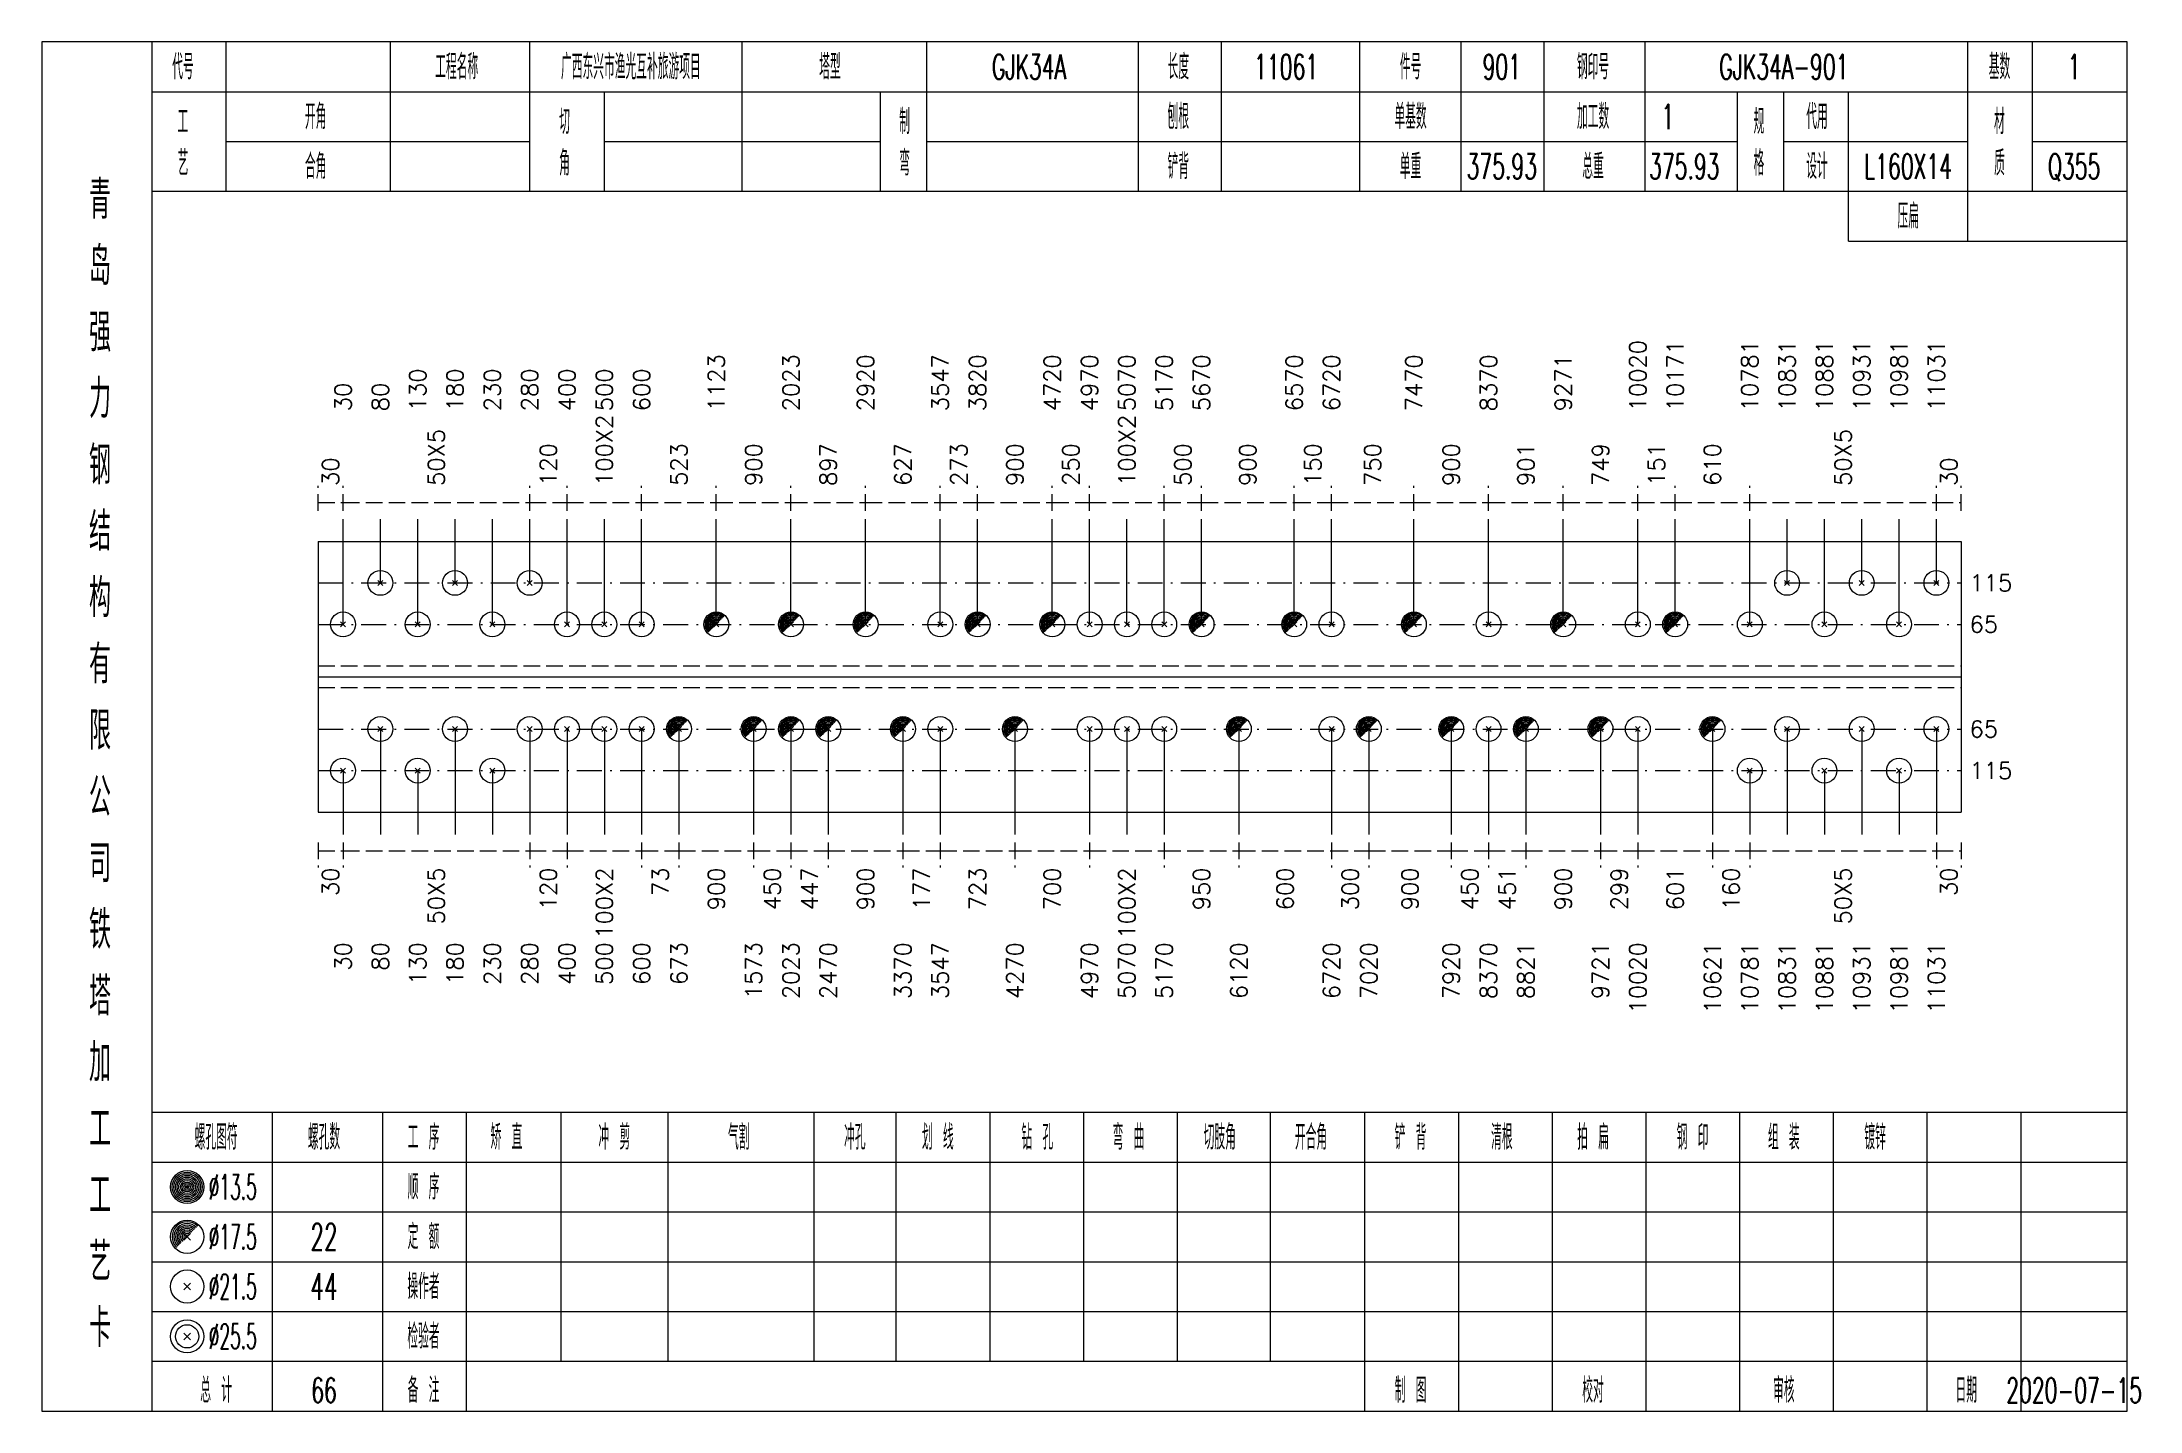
# Model space of a CAD drawing. Extents: x 0 to 2606, y -377 to 6479.
# Drawn here: x 261.4 to 514.3, y 2625 to 2790 of the extents above; entities that cross this region are included whole.
import ezdxf
from ezdxf.enums import TextEntityAlignment as Align

# ---------------------------------------------------------------- set-up
doc = ezdxf.new("R2010")
doc.units = 0
doc.header["$MEASUREMENT"] = 0
doc.linetypes.add('一点画线', pattern=[5.2, 3, -1, 0.2, -1])
doc.linetypes.add('虚线', pattern=[2.75, 2, -0.75])
doc.layers.get('0').update_dxf_attribs({"linetype": 'CONTINUOUS', "lineweight": 25})
doc.layers.add('1', color=7, linetype='CONTINUOUS', lineweight=25)
doc.layers.add('4', color=7, linetype='CONTINUOUS', lineweight=25)
doc.styles.get("Standard").update_dxf_attribs({"font": 'simplex.shx', "width": 0.7, "height": 3, "bigfont": 'gbhzfs.shx'})

msp = doc.modelspace()

# ---------------------------------------------------------------- texts
at = {"color": 7, "linetype": 'Continuous', "lineweight": 13}
for s, p in [('1123', (342.7, 2745.5)), ('2023', (351.7, 2745.5)), ('2920', (360.7, 2745.5)), ('3547', (369.7, 2745.5)), ('3820', (374.2, 2745.5)), ('4720', (383.2, 2745.5)), ('4970', (387.7, 2745.5)), ('5070', (392.2, 2745.5)), ('5170', (396.7, 2745.5)), ('5670', (401.2, 2745.5)), ('6570', (412.37, 2745.5)), ('6720', (416.87, 2745.5)), ('7470', (426.8, 2745.5)), ('8370', (435.8, 2745.5)), ('10020', (453.8, 2745.5)), ('10171', (458.3, 2745.5)), ('10781', (467.3, 2745.5)), ('10831', (471.8, 2745.5)), ('10881', (476.3, 2745.5)), ('10931', (480.8, 2745.5)), ('10981', (485.3, 2745.5)), ('11031', (489.8, 2745.5)), ('130', (306.7, 2745.5)), ('180', (311.2, 2745.5)), ('230', (315.7, 2745.5)), ('280', (320.2, 2745.5)), ('400', (324.7, 2745.5)), ('500', (329.2, 2745.5)), ('600', (333.7, 2745.5)), ('9271', (444.8, 2745.5)), ('30', (297.7, 2745.5)), ('80', (302.2, 2745.5))]:
    msp.add_text(s, height=2, rotation=90, dxfattribs=at).set_placement(p, align=Align.MIDDLE_LEFT)
at = {"color": 8, "linetype": 'Continuous', "lineweight": 9}
for s, p in [('100X2', (329.2, 2736.5)), ('100X2', (392.2, 2736.5)), ('50X5', (308.95, 2736.5)), ('50X5', (478.55, 2736.5)), ('30', (296.2, 2736.5)), ('120', (322.45, 2736.5)), ('523', (338.2, 2736.5)), ('900', (347.2, 2736.5)), ('897', (356.2, 2736.5)), ('627', (365.2, 2736.5)), ('273', (371.95, 2736.5)), ('900', (378.7, 2736.5)), ('250', (385.45, 2736.5)), ('500', (398.95, 2736.5)), ('900', (406.78, 2736.5)), ('150', (414.62, 2736.5)), ('750', (421.83, 2736.5)), ('900', (431.3, 2736.5)), ('901', (440.3, 2736.5)), ('749', (449.3, 2736.5)), ('151', (456.05, 2736.5)), ('610', (462.8, 2736.5)), ('30', (491.3, 2736.5))]:
    msp.add_text(s, height=2, rotation=90, dxfattribs=at).set_placement(p, align=Align.MIDDLE_LEFT)
at = {"color": 7, "linetype": 'Continuous', "lineweight": 13}
for s, p in [('115', (493.8, 2724.81)), ('65', (493.8, 2719.81)), ('65', (493.8, 2707.19)), ('115', (493.8, 2702.19))]:
    msp.add_text(s, height=2, dxfattribs=at).set_placement(p, align=Align.MIDDLE_LEFT)
at = {"color": 8, "linetype": 'Continuous', "lineweight": 9}
for s, p in [('30', (296.2, 2690.5)), ('50X5', (308.95, 2690.5)), ('120', (322.45, 2690.5)), ('100X2', (329.2, 2690.5)), ('73', (335.95, 2690.5)), ('900', (342.7, 2690.5)), ('450', (349.45, 2690.5)), ('447', (353.95, 2690.5)), ('900', (360.7, 2690.5)), ('177', (367.45, 2690.5)), ('723', (374.2, 2690.5)), ('700', (383.2, 2690.5)), ('100X2', (392.2, 2690.5)), ('950', (401.2, 2690.5)), ('600', (411.28, 2690.5)), ('300', (419.12, 2690.5)), ('900', (426.33, 2690.5)), ('450', (433.55, 2690.5)), ('451', (438.05, 2690.5)), ('900', (444.8, 2690.5)), ('299', (451.55, 2690.5)), ('601', (458.3, 2690.5)), ('160', (465.05, 2690.5)), ('50X5', (478.55, 2690.5)), ('30', (491.3, 2690.5))]:
    msp.add_text(s, height=2, rotation=90, dxfattribs=at).set_placement(p, align=Align.MIDDLE_RIGHT)
at = {"layer": '1', "color": 7, "linetype": 'Continuous', "lineweight": 13}
for s, p in [('30', (297.7, 2681.5)), ('80', (302.2, 2681.5)), ('130', (306.7, 2681.5)), ('180', (311.2, 2681.5)), ('230', (315.7, 2681.5)), ('280', (320.2, 2681.5)), ('400', (324.7, 2681.5)), ('500', (329.2, 2681.5)), ('600', (333.7, 2681.5)), ('673', (338.2, 2681.5)), ('1573', (347.2, 2681.5)), ('2023', (351.7, 2681.5)), ('2470', (356.2, 2681.5)), ('3370', (365.2, 2681.5)), ('3547', (369.7, 2681.5)), ('4270', (378.7, 2681.5)), ('4970', (387.7, 2681.5)), ('5070', (392.2, 2681.5)), ('5170', (396.7, 2681.5)), ('6120', (405.7, 2681.5)), ('6720', (416.87, 2681.5)), ('7020', (421.37, 2681.5)), ('7920', (431.3, 2681.5)), ('8370', (435.8, 2681.5)), ('10020', (453.8, 2681.5)), ('8821', (440.3, 2681.5)), ('9721', (449.3, 2681.5)), ('10621', (462.8, 2681.5)), ('10781', (467.3, 2681.5)), ('10831', (471.8, 2681.5)), ('10881', (476.3, 2681.5)), ('10931', (480.8, 2681.5)), ('10981', (485.3, 2681.5)), ('11031', (489.8, 2681.5))]:
    msp.add_text(s, height=2, rotation=90, dxfattribs=at).set_placement(p, align=Align.MIDDLE_RIGHT)
at = {"layer": '4', "color": 1, "linetype": 'Continuous', "lineweight": 13}
for s, height, width, p in [('代号', 3, 0.6, (278.4, 2787)), ('工程名称', 3, 0.6, (311.4, 2787)), ('广西东兴市渔光互补旅游项目', 3, 0.6, (332.4, 2787)), ('塔型', 3, 0.6, (356.4, 2787)), ('GJK34A', 3, 0.6, (380.4, 2787)), ('长度', 3, 0.6, (398.4, 2787)), ('11061', 3, 0.6, (411.4, 2787)), ('件号', 3, 0.6, (426.4, 2787)), ('901', 3, 0.6, (437.4, 2787)), ('钢印号', 3, 0.6, (448.4, 2787)), ('GJK34A-901', 3, 0.6, (471.4, 2787)), ('基数', 3, 0.6, (497.4, 2787)), ('1', 3, 0.6, (506.4, 2787)), ('开角', 3, 0.6, (294.4, 2781)), ('刨根', 3, 0.6, (398.4, 2781)), ('单基数', 3, 0.6, (426.4, 2781)), ('加工数', 3, 0.6, (448.4, 2781)), ('1', 3, 0.6, (457.4, 2781)), ('代用', 3, 0.6, (475.4, 2781)), ('工', 3, 0.6, (278.4, 2780.4)), ('切', 3, 0.6, (324.4, 2780.4)), ('制', 3, 0.6, (365.4, 2780.4)), ('规', 3, 0.6, (468.4, 2780.4)), ('材', 3, 0.6, (497.4, 2780.4)), ('艺', 3, 0.6, (278.4, 2775.4)), ('合角', 3, 0.6, (294.4, 2775)), ('角', 3, 0.6, (324.4, 2775.4)), ('弯', 3, 0.6, (365.4, 2775.4)), ('铲背', 3, 0.6, (398.4, 2775)), ('单重', 3, 0.6, (426.4, 2775)), ('375.93', 3, 0.6, (437.4, 2775)), ('总重', 3, 0.6, (448.4, 2775)), ('375.93', 3, 0.6, (459.4, 2775)), ('格', 3, 0.6, (468.4, 2775.4)), ('设计', 3, 0.6, (475.4, 2775)), ('L160X14', 3, 0.6, (486.4, 2775)), ('质', 3, 0.6, (497.4, 2775.4)), ('Q355', 3, 0.6, (506.4, 2775)), ('青', 4.6, 0.8, (268.4, 2771)), ('压扁', 3, 0.6, (486.4, 2769)), ('岛', 4.6, 0.8, (268.4, 2763)), ('强', 4.6, 0.8, (268.4, 2755)), ('力', 4.6, 0.8, (268.4, 2747)), ('钢', 4.6, 0.8, (268.4, 2739)), ('结', 4.6, 0.8, (268.4, 2731)), ('构', 4.6, 0.8, (268.4, 2723)), ('有', 4.6, 0.8, (268.4, 2715)), ('限', 4.6, 0.8, (268.4, 2707)), ('公', 4.6, 0.8, (268.4, 2699)), ('司', 4.6, 0.8, (268.4, 2691)), ('铁', 4.6, 0.8, (268.4, 2683)), ('塔', 4.6, 0.8, (268.4, 2675)), ('加', 4.6, 0.8, (268.4, 2667)), ('工', 4.6, 0.8, (268.4, 2659)), ('螺孔图符', 3, 0.6, (282.4, 2658)), ('螺孔数', 3, 0.6, (295.4, 2658)), ('工 序', 3, 0.6, (307.4, 2658)), ('矫 直', 3, 0.6, (317.4, 2658)), ('冲 剪', 3, 0.6, (330.4, 2658)), ('气割', 3, 0.6, (345.4, 2658)), ('冲孔', 3, 0.6, (359.4, 2658)), ('划 线', 3, 0.6, (369.4, 2658)), ('钻 孔', 3, 0.6, (381.4, 2658)), ('弯 曲', 3, 0.6, (392.4, 2658)), ('切肢角', 3, 0.6, (403.4, 2658)), ('开合角', 3, 0.6, (414.4, 2658)), ('铲 背', 3, 0.6, (426.4, 2658)), ('清根', 3, 0.6, (437.4, 2658)), ('拍 扁', 3, 0.6, (448.4, 2658)), ('钢 印', 3, 0.6, (460.4, 2658)), ('组 装', 3, 0.6, (471.4, 2658)), ('镀锌', 3, 0.6, (482.4, 2658)), ('%%C13.5', 3, 0.5, (284.4, 2652)), ('顺 序', 3, 0.6, (307.4, 2652)), ('工', 4.6, 0.8, (268.4, 2651)), ('%%C17.5', 3, 0.5, (284.4, 2646)), ('22', 3.2, 0.6, (295.4, 2646)), ('定 额', 3, 0.6, (307.4, 2646)), ('艺', 4.6, 0.8, (268.4, 2643)), ('%%C21.5', 3, 0.5, (284.4, 2640)), ('44', 3.2, 0.6, (295.4, 2640)), ('操作者', 3, 0.6, (307.4, 2640)), ('卡', 4.6, 0.8, (268.4, 2635)), ('检验者', 3, 0.6, (307.4, 2634)), ('%%C25.5', 3, 0.5, (284.4, 2634)), ('总 计', 3, 0.6, (282.4, 2627.5)), ('66', 3, 0.6, (295.4, 2627.5)), ('备 注', 3, 0.6, (307.4, 2627.5)), ('制 图', 3, 0.6, (426.4, 2627.5)), ('校对', 3, 0.6, (448.4, 2627.5)), ('审核', 3, 0.6, (471.4, 2627.5)), ('日期', 3, 0.6, (493.4, 2627.5)), ('2020-07-15', 3, 0.6, (506.4, 2627.5))]:
    msp.add_text(s, height=height, dxfattribs=dict(at, width=width)).set_placement(p, align=Align.MIDDLE_CENTER)

# ---------------------------------------------------------------- linework, layer by layer
at = {"color": 8, "linetype": '虚线', "lineweight": 9}
for p, q in [((294.7, 2733.5), (294.7, 2736.5)), ((294.7, 2734.5), (297.7, 2734.5)), ((297.7, 2733.5), (297.7, 2736.5)), ((297.7, 2733.5), (297.7, 2736.5)), ((297.7, 2734.5), (320.2, 2734.5)), ((320.2, 2733.5), (320.2, 2736.5)), ((320.2, 2733.5), (320.2, 2736.5)), ((320.2, 2734.5), (324.7, 2734.5)), ((324.7, 2733.5), (324.7, 2736.5)), ((324.7, 2733.5), (324.7, 2736.5)), ((324.7, 2734.5), (333.7, 2734.5)), ((333.7, 2733.5), (333.7, 2736.5)), ((333.7, 2733.5), (333.7, 2736.5)), ((333.7, 2734.5), (342.7, 2734.5)), ((342.7, 2733.5), (342.7, 2736.5)), ((342.7, 2733.5), (342.7, 2736.5)), ((342.7, 2734.5), (351.7, 2734.5)), ((351.7, 2733.5), (351.7, 2736.5)), ((351.7, 2733.5), (351.7, 2736.5)), ((351.7, 2734.5), (360.7, 2734.5)), ((360.7, 2733.5), (360.7, 2736.5)), ((360.7, 2733.5), (360.7, 2736.5)), ((360.7, 2734.5), (369.7, 2734.5)), ((369.7, 2733.5), (369.7, 2736.5)), ((369.7, 2733.5), (369.7, 2736.5)), ((369.7, 2734.5), (374.2, 2734.5)), ((374.2, 2733.5), (374.2, 2736.5)), ((374.2, 2733.5), (374.2, 2736.5)), ((374.2, 2734.5), (383.2, 2734.5)), ((383.2, 2733.5), (383.2, 2736.5)), ((383.2, 2733.5), (383.2, 2736.5)), ((383.2, 2734.5), (387.7, 2734.5)), ((387.7, 2733.5), (387.7, 2736.5)), ((387.7, 2733.5), (387.7, 2736.5)), ((387.7, 2734.5), (396.7, 2734.5)), ((396.7, 2733.5), (396.7, 2736.5)), ((396.7, 2733.5), (396.7, 2736.5)), ((396.7, 2734.5), (401.2, 2734.5)), ((401.2, 2733.5), (401.2, 2736.5)), ((401.2, 2733.5), (401.2, 2736.5)), ((401.2, 2734.5), (412.37, 2734.5)), ((412.37, 2733.5), (412.37, 2736.5)), ((412.37, 2733.5), (412.37, 2736.5)), ((412.37, 2734.5), (416.87, 2734.5)), ((416.87, 2733.5), (416.87, 2736.5)), ((416.87, 2733.5), (416.87, 2736.5)), ((416.87, 2734.5), (426.8, 2734.5)), ((426.8, 2733.5), (426.8, 2736.5)), ((426.8, 2733.5), (426.8, 2736.5)), ((426.8, 2734.5), (435.8, 2734.5)), ((435.8, 2733.5), (435.8, 2736.5)), ((435.8, 2733.5), (435.8, 2736.5)), ((435.8, 2734.5), (444.8, 2734.5)), ((444.8, 2733.5), (444.8, 2736.5)), ((444.8, 2733.5), (444.8, 2736.5)), ((444.8, 2734.5), (453.8, 2734.5)), ((453.8, 2733.5), (453.8, 2736.5)), ((453.8, 2733.5), (453.8, 2736.5)), ((453.8, 2734.5), (458.3, 2734.5)), ((458.3, 2733.5), (458.3, 2736.5)), ((458.3, 2733.5), (458.3, 2736.5)), ((458.3, 2734.5), (467.3, 2734.5)), ((467.3, 2733.5), (467.3, 2736.5)), ((467.3, 2733.5), (467.3, 2736.5)), ((467.3, 2734.5), (489.8, 2734.5)), ((489.8, 2733.5), (489.8, 2736.5)), ((489.8, 2733.5), (489.8, 2736.5)), ((489.8, 2734.5), (492.8, 2734.5)), ((492.8, 2733.5), (492.8, 2736.5)), ((294.7, 2693.5), (294.7, 2690.5)), ((294.7, 2692.5), (297.7, 2692.5)), ((297.7, 2693.5), (297.7, 2690.5)), ((297.7, 2693.5), (297.7, 2690.5)), ((297.7, 2692.5), (320.2, 2692.5)), ((320.2, 2693.5), (320.2, 2690.5)), ((320.2, 2693.5), (320.2, 2690.5)), ((320.2, 2692.5), (324.7, 2692.5)), ((324.7, 2693.5), (324.7, 2690.5)), ((324.7, 2693.5), (324.7, 2690.5)), ((324.7, 2692.5), (333.7, 2692.5)), ((333.7, 2693.5), (333.7, 2690.5)), ((333.7, 2693.5), (333.7, 2690.5)), ((333.7, 2692.5), (338.2, 2692.5)), ((338.2, 2693.5), (338.2, 2690.5)), ((338.2, 2693.5), (338.2, 2690.5)), ((338.2, 2692.5), (347.2, 2692.5)), ((347.2, 2693.5), (347.2, 2690.5)), ((347.2, 2693.5), (347.2, 2690.5)), ((347.2, 2692.5), (351.7, 2692.5)), ((351.7, 2693.5), (351.7, 2690.5)), ((351.7, 2693.5), (351.7, 2690.5)), ((351.7, 2692.5), (356.2, 2692.5)), ((356.2, 2693.5), (356.2, 2690.5)), ((356.2, 2693.5), (356.2, 2690.5)), ((356.2, 2692.5), (365.2, 2692.5)), ((365.2, 2693.5), (365.2, 2690.5)), ((365.2, 2693.5), (365.2, 2690.5)), ((365.2, 2692.5), (369.7, 2692.5)), ((369.7, 2693.5), (369.7, 2690.5)), ((369.7, 2693.5), (369.7, 2690.5)), ((369.7, 2692.5), (378.7, 2692.5)), ((378.7, 2693.5), (378.7, 2690.5)), ((378.7, 2693.5), (378.7, 2690.5)), ((378.7, 2692.5), (387.7, 2692.5)), ((387.7, 2693.5), (387.7, 2690.5)), ((387.7, 2693.5), (387.7, 2690.5)), ((387.7, 2692.5), (396.7, 2692.5)), ((396.7, 2693.5), (396.7, 2690.5)), ((396.7, 2693.5), (396.7, 2690.5)), ((396.7, 2692.5), (405.7, 2692.5)), ((405.7, 2693.5), (405.7, 2690.5)), ((405.7, 2693.5), (405.7, 2690.5)), ((405.7, 2692.5), (416.87, 2692.5)), ((416.87, 2693.5), (416.87, 2690.5)), ((416.87, 2693.5), (416.87, 2690.5)), ((416.87, 2692.5), (421.37, 2692.5)), ((421.37, 2693.5), (421.37, 2690.5)), ((421.37, 2693.5), (421.37, 2690.5)), ((421.37, 2692.5), (431.3, 2692.5)), ((431.3, 2693.5), (431.3, 2690.5)), ((431.3, 2693.5), (431.3, 2690.5)), ((431.3, 2692.5), (435.8, 2692.5)), ((435.8, 2693.5), (435.8, 2690.5)), ((435.8, 2693.5), (435.8, 2690.5)), ((435.8, 2692.5), (440.3, 2692.5)), ((440.3, 2693.5), (440.3, 2690.5)), ((440.3, 2693.5), (440.3, 2690.5)), ((440.3, 2692.5), (449.3, 2692.5)), ((449.3, 2693.5), (449.3, 2690.5)), ((449.3, 2693.5), (449.3, 2690.5)), ((449.3, 2692.5), (453.8, 2692.5)), ((453.8, 2693.5), (453.8, 2690.5)), ((453.8, 2693.5), (453.8, 2690.5)), ((453.8, 2692.5), (462.8, 2692.5)), ((462.8, 2693.5), (462.8, 2690.5)), ((462.8, 2693.5), (462.8, 2690.5)), ((462.8, 2692.5), (467.3, 2692.5)), ((467.3, 2693.5), (467.3, 2690.5)), ((467.3, 2693.5), (467.3, 2690.5)), ((467.3, 2692.5), (489.8, 2692.5)), ((489.8, 2693.5), (489.8, 2690.5)), ((489.8, 2693.5), (489.8, 2690.5)), ((489.8, 2692.5), (492.8, 2692.5)), ((492.8, 2693.5), (492.8, 2690.5))]:
    msp.add_line(p, q, dxfattribs=at)
at = {"color": 7, "linetype": 'Continuous', "lineweight": 13}
for p, q in [((297.7, 2719.81), (297.7, 2732.5)), ((302.2, 2724.81), (302.2, 2732.5)), ((306.7, 2719.81), (306.7, 2732.5)), ((311.2, 2724.81), (311.2, 2732.5)), ((315.7, 2719.81), (315.7, 2732.5)), ((320.2, 2724.81), (320.2, 2732.5)), ((324.7, 2719.81), (324.7, 2732.5)), ((329.2, 2719.81), (329.2, 2732.5)), ((333.7, 2719.81), (333.7, 2732.5)), ((342.7, 2719.81), (342.7, 2732.5)), ((351.7, 2719.81), (351.7, 2732.5)), ((360.7, 2719.81), (360.7, 2732.5)), ((369.7, 2719.81), (369.7, 2732.5)), ((374.2, 2719.81), (374.2, 2732.5)), ((383.2, 2719.81), (383.2, 2732.5)), ((387.7, 2719.81), (387.7, 2732.5)), ((392.2, 2719.81), (392.2, 2732.5)), ((396.7, 2719.81), (396.7, 2732.5)), ((401.2, 2719.81), (401.2, 2732.5)), ((412.37, 2719.81), (412.37, 2732.5)), ((416.87, 2719.81), (416.87, 2732.5)), ((426.8, 2719.81), (426.8, 2732.5)), ((435.8, 2719.81), (435.8, 2732.5)), ((444.8, 2719.81), (444.8, 2732.5)), ((453.8, 2719.81), (453.8, 2732.5)), ((458.3, 2719.81), (458.3, 2732.5)), ((467.3, 2719.81), (467.3, 2732.5)), ((471.8, 2724.81), (471.8, 2732.5)), ((476.3, 2719.81), (476.3, 2732.5)), ((480.8, 2724.81), (480.8, 2732.5)), ((485.3, 2719.81), (485.3, 2732.5)), ((489.8, 2724.81), (489.8, 2732.5)), ((301.9, 2724.51), (302.5, 2725.11)), ((302.5, 2724.51), (301.9, 2725.11)), ((310.9, 2724.51), (311.5, 2725.11)), ((311.5, 2724.51), (310.9, 2725.11)), ((319.9, 2724.51), (320.5, 2725.11)), ((320.5, 2724.51), (319.9, 2725.11)), ((471.5, 2724.51), (472.1, 2725.11)), ((472.1, 2724.51), (471.5, 2725.11)), ((480.5, 2724.51), (481.1, 2725.11)), ((481.1, 2724.51), (480.5, 2725.11)), ((489.5, 2724.51), (490.1, 2725.11)), ((490.1, 2724.51), (489.5, 2725.11)), ((297.4, 2719.51), (298, 2720.11)), ((298, 2719.51), (297.4, 2720.11)), ((306.4, 2719.51), (307, 2720.11)), ((307, 2719.51), (306.4, 2720.11)), ((315.4, 2719.51), (316, 2720.11)), ((316, 2719.51), (315.4, 2720.11)), ((324.4, 2719.51), (325, 2720.11)), ((325, 2719.51), (324.4, 2720.11)), ((328.9, 2719.51), (329.5, 2720.11)), ((329.5, 2719.51), (328.9, 2720.11)), ((333.4, 2719.51), (334, 2720.11)), ((334, 2719.51), (333.4, 2720.11)), ((369.4, 2719.51), (370, 2720.11)), ((370, 2719.51), (369.4, 2720.11)), ((387.4, 2719.51), (388, 2720.11)), ((388, 2719.51), (387.4, 2720.11)), ((391.9, 2719.51), (392.5, 2720.11)), ((392.5, 2719.51), (391.9, 2720.11)), ((396.4, 2719.51), (397, 2720.11)), ((397, 2719.51), (396.4, 2720.11)), ((416.57, 2719.51), (417.17, 2720.11)), ((417.17, 2719.51), (416.57, 2720.11)), ((435.5, 2719.51), (436.1, 2720.11)), ((436.1, 2719.51), (435.5, 2720.11)), ((453.5, 2719.51), (454.1, 2720.11)), ((454.1, 2719.51), (453.5, 2720.11)), ((467, 2719.51), (467.6, 2720.11)), ((467.6, 2719.51), (467, 2720.11)), ((476, 2719.51), (476.6, 2720.11)), ((476.6, 2719.51), (476, 2720.11)), ((485, 2719.51), (485.6, 2720.11)), ((485.6, 2719.51), (485, 2720.11)), ((302.2, 2707.19), (302.2, 2694.5)), ((311.2, 2707.19), (311.2, 2694.5)), ((320.2, 2707.19), (320.2, 2694.5)), ((324.7, 2707.19), (324.7, 2694.5)), ((329.2, 2707.19), (329.2, 2694.5)), ((333.7, 2707.19), (333.7, 2694.5)), ((338.2, 2707.19), (338.2, 2694.5)), ((347.2, 2707.19), (347.2, 2694.5)), ((351.7, 2707.19), (351.7, 2694.5)), ((356.2, 2707.19), (356.2, 2694.5)), ((365.2, 2707.19), (365.2, 2694.5)), ((369.7, 2707.19), (369.7, 2694.5)), ((378.7, 2707.19), (378.7, 2694.5)), ((387.7, 2707.19), (387.7, 2694.5)), ((392.2, 2707.19), (392.2, 2694.5)), ((396.7, 2707.19), (396.7, 2694.5)), ((405.7, 2707.19), (405.7, 2694.5)), ((416.87, 2707.19), (416.87, 2694.5)), ((421.37, 2707.19), (421.37, 2694.5)), ((431.3, 2707.19), (431.3, 2694.5)), ((435.8, 2707.19), (435.8, 2694.5)), ((440.3, 2707.19), (440.3, 2694.5)), ((449.3, 2707.19), (449.3, 2694.5)), ((453.8, 2707.19), (453.8, 2694.5)), ((462.8, 2707.19), (462.8, 2694.5)), ((471.8, 2707.19), (471.8, 2694.5)), ((480.8, 2707.19), (480.8, 2694.5)), ((489.8, 2707.19), (489.8, 2694.5)), ((297.7, 2702.19), (297.7, 2694.5)), ((306.7, 2702.19), (306.7, 2694.5)), ((315.7, 2702.19), (315.7, 2694.5)), ((467.3, 2702.19), (467.3, 2694.5)), ((476.3, 2702.19), (476.3, 2694.5)), ((485.3, 2702.19), (485.3, 2694.5))]:
    msp.add_line(p, q, dxfattribs=at)
at = {"color": 7, "linetype": 'Continuous', "lineweight": 18}
for p, q in [((294.7, 2729.81), (294.7, 2697.19)), ((294.7, 2729.81), (492.8, 2729.81)), ((492.8, 2729.81), (492.8, 2697.19)), ((294.7, 2713.5), (492.8, 2713.5))]:
    msp.add_line(p, q, dxfattribs=at)
at = {"color": 3, "linetype": '一点画线', "lineweight": 13}
for p, q in [((294.7, 2724.81), (492.8, 2724.81)), ((294.7, 2719.81), (492.8, 2719.81)), ((294.7, 2707.19), (492.8, 2707.19)), ((294.7, 2702.19), (492.8, 2702.19))]:
    msp.add_line(p, q, dxfattribs=at)
at = {"color": 7, "linetype": 'Continuous', "lineweight": 0}
for p, q in [((342.4, 2719.51), (343, 2720.11)), ((342.4, 2720.11), (343, 2719.51)), ((351.4, 2719.51), (352, 2720.11)), ((351.4, 2720.11), (352, 2719.51)), ((360.4, 2719.51), (361, 2720.11)), ((360.4, 2720.11), (361, 2719.51)), ((373.9, 2719.51), (374.5, 2720.11)), ((373.9, 2720.11), (374.5, 2719.51)), ((382.9, 2719.51), (383.5, 2720.11)), ((382.9, 2720.11), (383.5, 2719.51)), ((400.9, 2719.51), (401.5, 2720.11)), ((400.9, 2720.11), (401.5, 2719.51)), ((412.07, 2719.51), (412.67, 2720.11)), ((412.07, 2720.11), (412.67, 2719.51)), ((426.5, 2719.51), (427.1, 2720.11)), ((426.5, 2720.11), (427.1, 2719.51)), ((444.5, 2719.51), (445.1, 2720.11)), ((444.5, 2720.11), (445.1, 2719.51)), ((458, 2719.51), (458.6, 2720.11)), ((458, 2720.11), (458.6, 2719.51))]:
    msp.add_line(p, q, dxfattribs=at)
at = {"color": 1, "linetype": '虚线', "lineweight": 18}
for p, q in [((294.7, 2714.81), (492.8, 2714.81)), ((294.7, 2712.19), (492.8, 2712.19))]:
    msp.add_line(p, q, dxfattribs=at)
at = {"color": 7, "linetype": 'Continuous', "lineweight": 13}
for centre in [(302.2, 2724.81), (311.2, 2724.81), (320.2, 2724.81), (471.8, 2724.81), (480.8, 2724.81), (489.8, 2724.81), (297.7, 2719.81), (306.7, 2719.81), (315.7, 2719.81), (324.7, 2719.81), (329.2, 2719.81), (333.7, 2719.81), (342.7, 2719.81), (351.7, 2719.81), (360.7, 2719.81), (369.7, 2719.81), (374.2, 2719.81), (383.2, 2719.81), (387.7, 2719.81), (392.2, 2719.81), (396.7, 2719.81), (401.2, 2719.81), (412.37, 2719.81), (416.87, 2719.81), (426.8, 2719.81), (435.8, 2719.81), (444.8, 2719.81), (453.8, 2719.81), (458.3, 2719.81), (467.3, 2719.81), (476.3, 2719.81), (485.3, 2719.81)]:
    msp.add_circle(centre, 1.5, dxfattribs=at)
for centre, radius in [((342.7, 2719.81), 1.35), ((342.7, 2719.81), 1.2), ((342.7, 2719.81), 1.05), ((342.7, 2719.81), 0.9), ((342.7, 2719.81), 0.75), ((342.7, 2719.81), 0.6), ((342.7, 2719.81), 0.45), ((342.7, 2719.81), 0.3), ((342.7, 2719.81), 0.15), ((351.7, 2719.81), 1.35), ((351.7, 2719.81), 1.2), ((351.7, 2719.81), 1.05), ((351.7, 2719.81), 0.9), ((351.7, 2719.81), 0.75), ((351.7, 2719.81), 0.6), ((351.7, 2719.81), 0.45), ((351.7, 2719.81), 0.3), ((351.7, 2719.81), 0.15), ((360.7, 2719.81), 1.35), ((360.7, 2719.81), 1.2), ((360.7, 2719.81), 1.05), ((360.7, 2719.81), 0.9), ((360.7, 2719.81), 0.75), ((360.7, 2719.81), 0.6), ((360.7, 2719.81), 0.45), ((360.7, 2719.81), 0.3), ((360.7, 2719.81), 0.15), ((374.2, 2719.81), 1.35), ((374.2, 2719.81), 1.2), ((374.2, 2719.81), 1.05), ((374.2, 2719.81), 0.9), ((374.2, 2719.81), 0.75), ((374.2, 2719.81), 0.6), ((374.2, 2719.81), 0.45), ((374.2, 2719.81), 0.3), ((374.2, 2719.81), 0.15), ((383.2, 2719.81), 1.35), ((383.2, 2719.81), 1.2), ((383.2, 2719.81), 1.05), ((383.2, 2719.81), 0.9), ((383.2, 2719.81), 0.75), ((383.2, 2719.81), 0.6), ((383.2, 2719.81), 0.45), ((383.2, 2719.81), 0.3), ((383.2, 2719.81), 0.15), ((401.2, 2719.81), 1.35), ((401.2, 2719.81), 1.2), ((401.2, 2719.81), 1.05), ((401.2, 2719.81), 0.9), ((401.2, 2719.81), 0.75), ((401.2, 2719.81), 0.6), ((401.2, 2719.81), 0.45), ((401.2, 2719.81), 0.3), ((401.2, 2719.81), 0.15), ((412.37, 2719.81), 1.35), ((412.37, 2719.81), 1.2), ((412.37, 2719.81), 1.05), ((412.37, 2719.81), 0.9), ((412.37, 2719.81), 0.75), ((412.37, 2719.81), 0.6), ((412.37, 2719.81), 0.45), ((412.37, 2719.81), 0.3), ((412.37, 2719.81), 0.15), ((426.8, 2719.81), 1.35), ((426.8, 2719.81), 1.2), ((426.8, 2719.81), 1.05), ((426.8, 2719.81), 0.9), ((426.8, 2719.81), 0.75), ((426.8, 2719.81), 0.6), ((426.8, 2719.81), 0.45), ((426.8, 2719.81), 0.3), ((426.8, 2719.81), 0.15), ((444.8, 2719.81), 1.35), ((444.8, 2719.81), 1.2), ((444.8, 2719.81), 1.05), ((444.8, 2719.81), 0.9), ((444.8, 2719.81), 0.75), ((444.8, 2719.81), 0.6), ((444.8, 2719.81), 0.45), ((444.8, 2719.81), 0.3), ((444.8, 2719.81), 0.15), ((458.3, 2719.81), 1.35), ((458.3, 2719.81), 1.2), ((458.3, 2719.81), 1.05), ((458.3, 2719.81), 0.9), ((458.3, 2719.81), 0.75), ((458.3, 2719.81), 0.6), ((458.3, 2719.81), 0.45), ((458.3, 2719.81), 0.3), ((458.3, 2719.81), 0.15)]:
    msp.add_arc(centre, radius, 45, 225, dxfattribs=at)
at = {"layer": '1', "color": 7, "linetype": 'Continuous', "lineweight": 13}
for p, q in [((301.9, 2706.89), (302.5, 2707.49)), ((302.5, 2706.89), (301.9, 2707.49)), ((310.9, 2706.89), (311.5, 2707.49)), ((311.5, 2706.89), (310.9, 2707.49)), ((319.9, 2706.89), (320.5, 2707.49)), ((320.5, 2706.89), (319.9, 2707.49)), ((324.4, 2706.89), (325, 2707.49)), ((325, 2706.89), (324.4, 2707.49)), ((328.9, 2706.89), (329.5, 2707.49)), ((329.5, 2706.89), (328.9, 2707.49)), ((333.4, 2706.89), (334, 2707.49)), ((334, 2706.89), (333.4, 2707.49)), ((369.4, 2706.89), (370, 2707.49)), ((370, 2706.89), (369.4, 2707.49)), ((387.4, 2706.89), (388, 2707.49)), ((388, 2706.89), (387.4, 2707.49)), ((391.9, 2706.89), (392.5, 2707.49)), ((392.5, 2706.89), (391.9, 2707.49)), ((396.4, 2706.89), (397, 2707.49)), ((397, 2706.89), (396.4, 2707.49)), ((416.57, 2706.89), (417.17, 2707.49)), ((417.17, 2706.89), (416.57, 2707.49)), ((435.5, 2706.89), (436.1, 2707.49)), ((436.1, 2706.89), (435.5, 2707.49)), ((453.5, 2706.89), (454.1, 2707.49)), ((454.1, 2706.89), (453.5, 2707.49)), ((471.5, 2706.89), (472.1, 2707.49)), ((472.1, 2706.89), (471.5, 2707.49)), ((480.5, 2706.89), (481.1, 2707.49)), ((481.1, 2706.89), (480.5, 2707.49)), ((489.5, 2706.89), (490.1, 2707.49)), ((490.1, 2706.89), (489.5, 2707.49)), ((297.4, 2701.89), (298, 2702.49)), ((298, 2701.89), (297.4, 2702.49)), ((306.4, 2701.89), (307, 2702.49)), ((307, 2701.89), (306.4, 2702.49)), ((315.4, 2701.89), (316, 2702.49)), ((316, 2701.89), (315.4, 2702.49)), ((467, 2701.89), (467.6, 2702.49)), ((467.6, 2701.89), (467, 2702.49)), ((476, 2701.89), (476.6, 2702.49)), ((476.6, 2701.89), (476, 2702.49)), ((485, 2701.89), (485.6, 2702.49)), ((485.6, 2701.89), (485, 2702.49))]:
    msp.add_line(p, q, dxfattribs=at)
at = {"layer": '1', "color": 7, "linetype": 'Continuous', "lineweight": 0}
for p, q in [((337.9, 2706.89), (338.5, 2707.49)), ((337.9, 2707.49), (338.5, 2706.89)), ((346.9, 2706.89), (347.5, 2707.49)), ((346.9, 2707.49), (347.5, 2706.89)), ((351.4, 2706.89), (352, 2707.49)), ((351.4, 2707.49), (352, 2706.89)), ((355.9, 2706.89), (356.5, 2707.49)), ((355.9, 2707.49), (356.5, 2706.89)), ((364.9, 2706.89), (365.5, 2707.49)), ((364.9, 2707.49), (365.5, 2706.89)), ((378.4, 2706.89), (379, 2707.49)), ((378.4, 2707.49), (379, 2706.89)), ((405.4, 2706.89), (406, 2707.49)), ((405.4, 2707.49), (406, 2706.89)), ((421.07, 2706.89), (421.67, 2707.49)), ((421.07, 2707.49), (421.67, 2706.89)), ((431, 2706.89), (431.6, 2707.49)), ((431, 2707.49), (431.6, 2706.89)), ((440, 2706.89), (440.6, 2707.49)), ((440, 2707.49), (440.6, 2706.89)), ((449, 2706.89), (449.6, 2707.49)), ((449, 2707.49), (449.6, 2706.89)), ((462.5, 2706.89), (463.1, 2707.49)), ((462.5, 2707.49), (463.1, 2706.89))]:
    msp.add_line(p, q, dxfattribs=at)
at = {"layer": '1', "color": 7, "linetype": 'Continuous', "lineweight": 18}
msp.add_line((294.7, 2697.19), (492.8, 2697.19), dxfattribs=at)
at = {"layer": '1', "color": 7, "linetype": 'Continuous', "lineweight": 13}
for centre in [(302.2, 2707.19), (311.2, 2707.19), (320.2, 2707.19), (324.7, 2707.19), (329.2, 2707.19), (333.7, 2707.19), (338.2, 2707.19), (347.2, 2707.19), (351.7, 2707.19), (356.2, 2707.19), (365.2, 2707.19), (369.7, 2707.19), (378.7, 2707.19), (387.7, 2707.19), (392.2, 2707.19), (396.7, 2707.19), (405.7, 2707.19), (416.87, 2707.19), (421.37, 2707.19), (431.3, 2707.19), (435.8, 2707.19), (440.3, 2707.19), (449.3, 2707.19), (453.8, 2707.19), (462.8, 2707.19), (471.8, 2707.19), (480.8, 2707.19), (489.8, 2707.19), (297.7, 2702.19), (306.7, 2702.19), (315.7, 2702.19), (467.3, 2702.19), (476.3, 2702.19), (485.3, 2702.19)]:
    msp.add_circle(centre, 1.5, dxfattribs=at)
for centre, radius in [((338.2, 2707.19), 1.35), ((338.2, 2707.19), 1.2), ((338.2, 2707.19), 1.05), ((338.2, 2707.19), 0.9), ((338.2, 2707.19), 0.75), ((338.2, 2707.19), 0.6), ((338.2, 2707.19), 0.45), ((338.2, 2707.19), 0.3), ((338.2, 2707.19), 0.15), ((347.2, 2707.19), 1.35), ((347.2, 2707.19), 1.2), ((347.2, 2707.19), 1.05), ((347.2, 2707.19), 0.9), ((347.2, 2707.19), 0.75), ((347.2, 2707.19), 0.6), ((347.2, 2707.19), 0.45), ((347.2, 2707.19), 0.3), ((347.2, 2707.19), 0.15), ((351.7, 2707.19), 1.35), ((351.7, 2707.19), 1.2), ((351.7, 2707.19), 1.05), ((351.7, 2707.19), 0.9), ((351.7, 2707.19), 0.75), ((351.7, 2707.19), 0.6), ((351.7, 2707.19), 0.45), ((351.7, 2707.19), 0.3), ((351.7, 2707.19), 0.15), ((356.2, 2707.19), 1.35), ((356.2, 2707.19), 1.2), ((356.2, 2707.19), 1.05), ((356.2, 2707.19), 0.9), ((356.2, 2707.19), 0.75), ((356.2, 2707.19), 0.6), ((356.2, 2707.19), 0.45), ((356.2, 2707.19), 0.3), ((356.2, 2707.19), 0.15), ((365.2, 2707.19), 1.35), ((365.2, 2707.19), 1.2), ((365.2, 2707.19), 1.05), ((365.2, 2707.19), 0.9), ((365.2, 2707.19), 0.75), ((365.2, 2707.19), 0.6), ((365.2, 2707.19), 0.45), ((365.2, 2707.19), 0.3), ((365.2, 2707.19), 0.15), ((378.7, 2707.19), 1.35), ((378.7, 2707.19), 1.2), ((378.7, 2707.19), 1.05), ((378.7, 2707.19), 0.9), ((378.7, 2707.19), 0.75), ((378.7, 2707.19), 0.6), ((378.7, 2707.19), 0.45), ((378.7, 2707.19), 0.3), ((378.7, 2707.19), 0.15), ((405.7, 2707.19), 1.35), ((405.7, 2707.19), 1.2), ((405.7, 2707.19), 1.05), ((405.7, 2707.19), 0.9), ((405.7, 2707.19), 0.75), ((405.7, 2707.19), 0.6), ((405.7, 2707.19), 0.45), ((405.7, 2707.19), 0.3), ((405.7, 2707.19), 0.15), ((421.37, 2707.19), 1.35), ((421.37, 2707.19), 1.2), ((421.37, 2707.19), 1.05), ((421.37, 2707.19), 0.9), ((421.37, 2707.19), 0.75), ((421.37, 2707.19), 0.6), ((421.37, 2707.19), 0.45), ((421.37, 2707.19), 0.3), ((421.37, 2707.19), 0.15), ((431.3, 2707.19), 1.35), ((431.3, 2707.19), 1.2), ((431.3, 2707.19), 1.05), ((431.3, 2707.19), 0.9), ((431.3, 2707.19), 0.75), ((431.3, 2707.19), 0.6), ((431.3, 2707.19), 0.45), ((431.3, 2707.19), 0.3), ((431.3, 2707.19), 0.15), ((440.3, 2707.19), 1.35), ((440.3, 2707.19), 1.2), ((440.3, 2707.19), 1.05), ((440.3, 2707.19), 0.9), ((440.3, 2707.19), 0.75), ((440.3, 2707.19), 0.6), ((440.3, 2707.19), 0.45), ((440.3, 2707.19), 0.3), ((440.3, 2707.19), 0.15), ((449.3, 2707.19), 1.35), ((449.3, 2707.19), 1.2), ((449.3, 2707.19), 1.05), ((449.3, 2707.19), 0.9), ((449.3, 2707.19), 0.75), ((449.3, 2707.19), 0.6), ((449.3, 2707.19), 0.45), ((449.3, 2707.19), 0.3), ((449.3, 2707.19), 0.15), ((462.8, 2707.19), 1.35), ((462.8, 2707.19), 1.2), ((462.8, 2707.19), 1.05), ((462.8, 2707.19), 0.9), ((462.8, 2707.19), 0.75), ((462.8, 2707.19), 0.6), ((462.8, 2707.19), 0.45), ((462.8, 2707.19), 0.3), ((462.8, 2707.19), 0.15)]:
    msp.add_arc(centre, radius, 45, 225, dxfattribs=at)
at = {"layer": '4', "color": 1, "linetype": 'Continuous', "lineweight": 18}
for p, q in [((274.7, 2625), (274.7, 2790)), ((283.6, 2772), (283.6, 2790)), ((303.4, 2772), (303.4, 2790)), ((320.2, 2772), (320.2, 2790)), ((345.8, 2772), (345.8, 2790)), ((368.1, 2772), (368.1, 2790)), ((393.6, 2772), (393.6, 2790)), ((403.6, 2772), (403.6, 2790)), ((420.3, 2772), (420.3, 2790)), ((432.5, 2772), (432.5, 2790)), ((442.5, 2772), (442.5, 2790)), ((454.7, 2772), (454.7, 2790)), ((493.6, 2766), (493.6, 2790)), ((501.4, 2772), (501.4, 2790)), ((274.7, 2784), (512.8, 2784)), ((329.2, 2772), (329.2, 2784)), ((362.5, 2772), (362.5, 2784)), ((465.8, 2772), (465.8, 2784)), ((471.4, 2772), (471.4, 2784)), ((479.2, 2766), (479.2, 2784)), ((283.6, 2778), (320.2, 2778)), ((329.2, 2778), (362.5, 2778)), ((368.1, 2778), (465.8, 2778)), ((471.4, 2778), (493.6, 2778)), ((501.4, 2778), (512.8, 2778)), ((274.7, 2772), (512.8, 2772)), ((479.2, 2766), (512.8, 2766)), ((274.7, 2661), (512.8, 2661)), ((289.2, 2625), (289.2, 2661)), ((302.5, 2625), (302.5, 2661)), ((312.6, 2625), (312.6, 2661)), ((324, 2631), (324, 2661)), ((336.9, 2631), (336.9, 2661)), ((354.5, 2631), (354.5, 2661)), ((364.4, 2631), (364.4, 2661)), ((375.7, 2631), (375.7, 2661)), ((387, 2631), (387, 2661)), ((398.3, 2631), (398.3, 2661)), ((409.5, 2631), (409.5, 2661)), ((420.9, 2631), (420.9, 2661)), ((432.2, 2631), (432.2, 2661)), ((443.5, 2631), (443.5, 2661)), ((454.8, 2631), (454.8, 2661)), ((466.1, 2631), (466.1, 2661)), ((477.4, 2631), (477.4, 2661)), ((488.7, 2631), (488.7, 2661)), ((500, 2631), (500, 2661)), ((274.7, 2655), (512.8, 2655)), ((274.7, 2649), (512.8, 2649)), ((274.7, 2643), (512.8, 2643)), ((274.7, 2637), (512.8, 2637)), ((274.7, 2631), (512.8, 2631)), ((420.9, 2625), (420.9, 2631)), ((432.2, 2625), (432.2, 2631)), ((443.5, 2625), (443.5, 2631)), ((454.8, 2625), (454.8, 2631)), ((466.1, 2625), (466.1, 2631)), ((477.4, 2625), (477.4, 2631)), ((488.7, 2625), (488.7, 2631)), ((500, 2625), (500, 2631))]:
    msp.add_line(p, q, dxfattribs=at)
at = {"layer": '4', "color": 7, "linetype": 'Continuous', "lineweight": 13}
for p, q in [((278.7, 2651.8), (279.1, 2652.2)), ((279.1, 2651.8), (278.7, 2652.2)), ((278.5, 2639.6), (279.3, 2640.4)), ((279.3, 2639.6), (278.5, 2640.4)), ((278.5, 2633.6), (279.3, 2634.4)), ((279.3, 2633.6), (278.5, 2634.4))]:
    msp.add_line(p, q, dxfattribs=at)
at = {"layer": '4', "color": 7, "linetype": 'Continuous', "lineweight": 0}
for p, q in [((278.5, 2645.6), (279.3, 2646.4)), ((278.5, 2646.4), (279.3, 2645.6))]:
    msp.add_line(p, q, dxfattribs=at)
at = {"layer": '4', "color": 1, "linetype": 'Continuous', "lineweight": 18}
msp.add_lwpolyline([(261.4, 2790), (261.4, 2625), (512.8, 2625), (512.8, 2790)], close=True, dxfattribs=at)
at = {"layer": '4', "color": 7, "linetype": 'Continuous', "lineweight": 13}
for centre, radius in [((278.9, 2652), 2), ((278.9, 2652), 1.8), ((278.9, 2652), 1.6), ((278.9, 2652), 1.4), ((278.9, 2652), 1.2), ((278.9, 2652), 1), ((278.9, 2652), 0.8), ((278.9, 2652), 0.6), ((278.9, 2652), 0.4), ((278.9, 2652), 0.2), ((278.9, 2646), 2), ((278.9, 2640), 2), ((278.9, 2634), 2), ((278.9, 2634), 1.4)]:
    msp.add_circle(centre, radius, dxfattribs=at)
for radius in [1.8, 1.6, 1.4, 1.2, 1, 0.8, 0.6, 0.4, 0.2]:
    msp.add_arc((278.9, 2646), radius, 45, 225, dxfattribs=at)

msp.set_redraw_order([(e.dxf.handle, doc.entitydb.next_handle()) for e in msp.query("TEXT MTEXT ATTDEF DIMENSION ARC_DIMENSION")])  # texts and dimensions are drawn at this point

doc.saveas('drawing.dxf')
